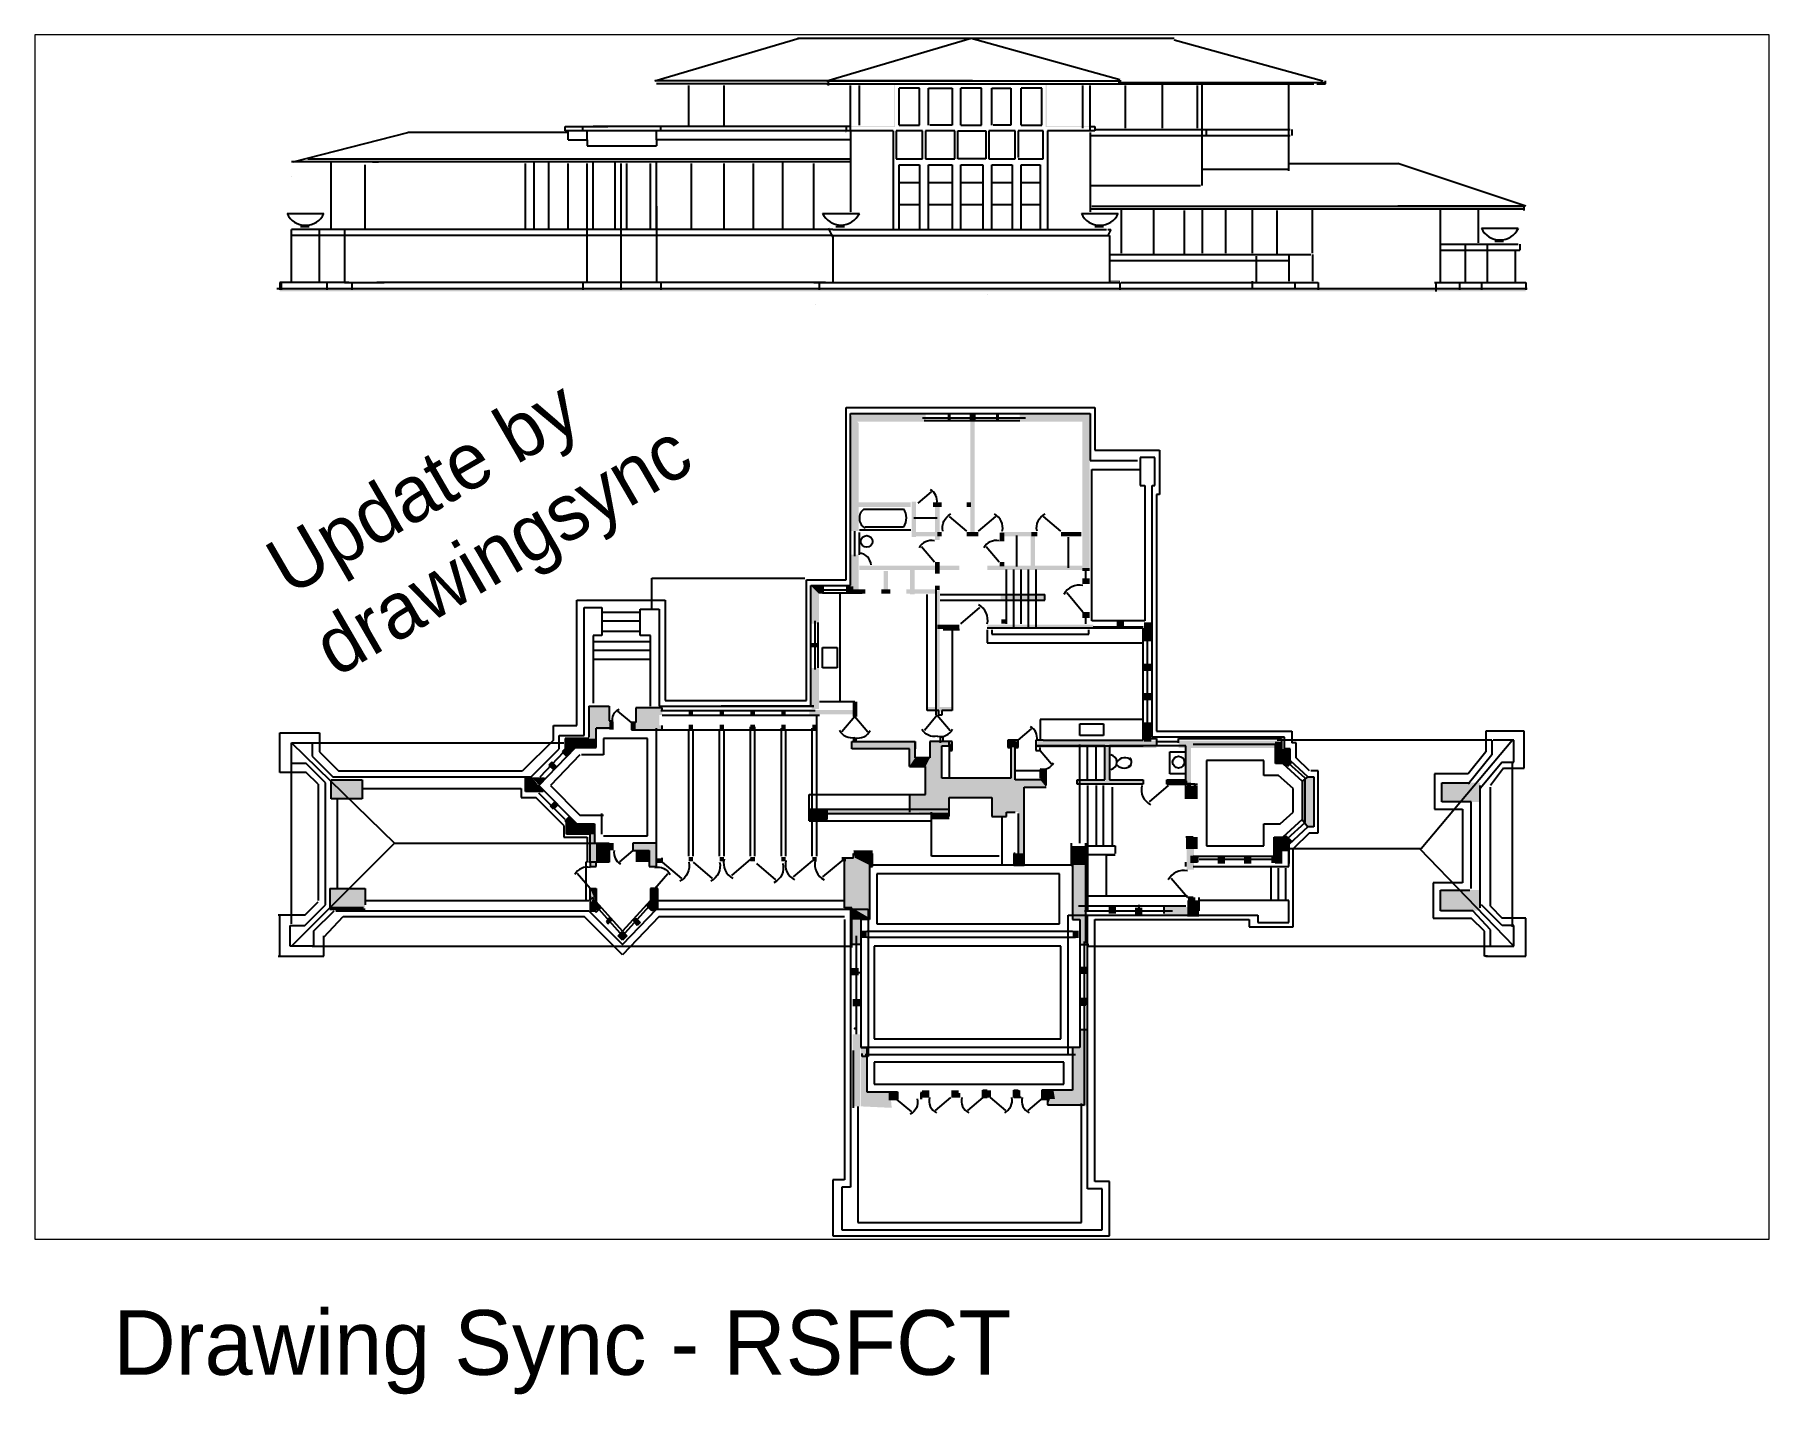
# Paper-space layout 'Layout1' of a CAD drawing. Extents: x 0.28 to 10, y 0.11 to 7.73.
# The model-space entities are those that its viewports show. They can reach past a viewport. Long polylines and large blocks are cut down to what shows.
import ezdxf

# ---------------------------------------------------------------- set-up
doc = ezdxf.new("R2010")
doc.units = 0
doc.header["$MEASUREMENT"] = 0
doc.layers.get('0').update_dxf_attribs({"color": 15, "linetype": 'CONTINUOUS'})
for name, color, linetype in [('1', 7, 'CONTINUOUS'), ('2', 7, 'CONTINUOUS'), ('3', 7, 'CONTINUOUS'), ('4', 5, 'CONTINUOUS'), ('5', 7, 'CONTINUOUS'), ('6', 3, 'CONTINUOUS'), ('7', 2, 'CONTINUOUS')]:
    doc.layers.add(name, color=color, linetype=linetype)

psp = doc.layouts.get("Layout1")

# ---------------------------------------------------------------- texts
psp.add_text('Drawing Sync - RSFCT', height=0.362134).set_placement((0.7188, 0.2187))

msp = doc.modelspace()

# ---------------------------------------------------------------- texts
for s, height, p in [('Update by', 3.8148, (8.222, 51.735)), ('drawingsync', 3.81483, (11.412, 46.235))]:
    msp.add_text(s, height=height, rotation=30.11026).set_placement(p)

# ---------------------------------------------------------------- blocks, each defined once
blk = doc.blocks.new('DOOR', base_point=(71.6, 24))
blk.add_line((71.6, 24), (72.9, 25.1))
blk.add_arc((72.26, 24.26), 1.17, 346.9002, 62.6501)
blk = doc.blocks.new('URN', base_point=(83.17, 52.84))
for p, q in [((81.87, 53.94), (84.37, 53.94)), ((82.77, 53.04), (83.37, 53.04))]:
    blk.add_line(p, q)
blk.add_arc((83.12, 54.51), 1.38, 204.7024, 335.2976)

# ---------------------------------------------------------------- linework, layer by layer
at = {"layer": '1'}
for p, q in [((46.1, 52.9), (46.1, 64.6)), ((46.1, 64.6), (63, 64.6)), ((46.4, 52.5), (46.4, 64.2)), ((46.4, 64.2), (62.7, 64.2)), ((62.7, 64.2), (62.7, 61)), ((63, 64.6), (63, 61.7)), ((63, 61.7), (67.4, 61.7)), ((67.4, 61.7), (67.4, 58.7)), ((62.7, 61), (65.9, 61)), ((62.8, 50.1), (62.8, 60.4)), ((62.8, 60.4), (66.1, 60.4)), ((67.1, 61.2), (66.1, 61.2)), ((66.1, 61.2), (66.1, 59.3)), ((67.1, 59.3), (67.1, 61.2)), ((66.1, 59.3), (66.4, 59.3)), ((66.4, 59.3), (66.4, 50.1)), ((66.9, 42.2), (66.9, 59.3)), ((66.9, 59.3), (67.1, 59.3)), ((67.4, 58.7), (67.2, 58.7)), ((67.2, 58.7), (67.2, 42.6)), ((32.9, 50.9), (32.9, 53)), ((32.9, 53), (43.3, 53)), ((43.4, 44.7), (43.4, 52.9)), ((43.4, 52.9), (46.1, 52.9)), ((43.7, 44.3), (43.7, 52.5)), ((43.7, 52.5), (46.4, 52.5)), ((45.7, 44.6), (45.7, 52)), ((45.7, 52), (47.2, 52)), ((51.6, 44), (51.6, 51.9)), ((52.2, 52.4), (52.2, 43.7)), ((27.8, 43), (27.8, 51.5)), ((27.8, 51.5), (33.8, 51.5)), ((28.3, 42.3), (28.3, 51)), ((28.3, 51), (29.5, 51)), ((29.5, 51), (29.5, 49.1)), ((32.1, 49.1), (32.1, 50.9)), ((32.1, 50.9), (33.4, 50.9)), ((33.4, 50.9), (33.4, 44.3)), ((33.8, 51.5), (33.8, 44.7)), ((66.3, 49.6), (55.7, 49.6)), ((66.4, 50.1), (62.8, 50.1)), ((66.3, 42), (66.3, 49.6)), ((29.5, 49.1), (28.9, 49.1)), ((28.9, 49.1), (28.9, 44.5)), ((32.8, 49.1), (32.1, 49.1)), ((32.8, 44.3), (32.8, 49.1)), ((53.8, 49.5), (52.7, 49.5)), ((53.8, 49.5), (53.3, 49.5)), ((53.3, 49.5), (53.3, 44)), ((55.7, 49.5), (55.7, 48.6)), ((55.7, 48.6), (66.2, 48.6)), ((28.6, 44.3), (28.6, 42.2)), ((28.6, 44.3), (30, 44.3)), ((30, 44.3), (30, 43.3)), ((33.6, 44.2), (31.8, 44.2)), ((31.8, 44.2), (31.8, 43.2)), ((33.4, 44.3), (43.9, 44.3)), ((33.6, 44), (33.6, 44.2)), ((33.8, 44.7), (43.4, 44.7)), ((37.9, 44.3), (37.6, 44.3)), ((39.5, 44.3), (37.9, 44.3)), ((40, 44.3), (39.5, 44.3)), ((41.6, 44.3), (40, 44.3)), ((42.1, 44.3), (41.6, 44.3)), ((43.6, 44.3), (42.1, 44.3)), ((43.9, 44.3), (43.6, 44.3)), ((46.6, 44.6), (45.7, 44.6)), ((46.8, 43.6), (46.8, 44.6)), ((52.4, 44), (51.6, 44)), ((52.4, 43.7), (52.4, 44)), ((52.6, 43.7), (52.4, 43.7)), ((53.3, 44), (52.6, 44)), ((52.6, 44), (52.6, 43.7)), ((7.6, 39.8), (7.6, 42.5)), ((7.6, 42.5), (10.3, 42.5)), ((10.3, 42.5), (10.3, 41.2)), ((26.2, 42), (26.2, 43)), ((26.2, 43), (27.8, 43)), ((29.1, 41.5), (29.1, 42.8)), ((30.2, 42.8), (29.1, 42.8)), ((30, 43.3), (30.2, 43.3)), ((30.1, 42.8), (30.1, 43.3)), ((30.2, 43.3), (30.2, 42.8)), ((31.8, 43.2), (31.5, 43.2)), ((31.5, 43.2), (31.5, 42.7)), ((31.5, 42.7), (44.1, 42.7)), ((31.5, 42.7), (33.6, 42.7)), ((33.6, 42.7), (33.6, 43)), ((44.1, 42.7), (44.1, 43.6)), ((66.3, 43.4), (59.3, 43.4)), ((59.3, 43.4), (59.3, 42)), ((66.4, 43), (66.4, 42.1)), ((67.2, 42.6), (76.4, 42.6)), ((76.4, 42.6), (76.4, 41.8)), ((92.2, 42.6), (89.6, 42.6)), ((89.6, 42.6), (89.6, 41.2)), ((92.2, 40.1), (92.2, 42.6)), ((8.4, 40.4), (8.4, 41.8)), ((8.4, 41.8), (9.8, 41.8)), ((9.8, 41.8), (9.8, 40.9)), ((26.2, 42), (24.1, 39.9)), ((24.7, 39.5), (26.6, 41.4)), ((25.2, 38.9), (27.7, 41.5)), ((26.6, 41.4), (26.6, 42.3)), ((26.6, 42.3), (26.9, 42.3)), ((27, 41.4), (26.8, 41.2)), ((26.9, 42.3), (28.3, 42.3)), ((28.6, 42.1), (27, 42.1)), ((27, 42.1), (27, 41.4)), ((27.7, 41.5), (29.1, 41.5)), ((46.5, 41.4), (46.5, 41.9)), ((46.5, 41.9), (50.8, 41.9)), ((50.2, 41.4), (46.5, 41.4)), ((50.4, 41.4), (46.5, 41.4)), ((50.4, 40.2), (50.4, 41.4)), ((50.8, 41.9), (50.8, 41.4)), ((50.8, 41.6), (50.8, 41.9)), ((50.8, 40.8), (50.8, 41.6)), ((52.3, 41.9), (51.8, 41.9)), ((51.8, 41.9), (51.8, 41.6)), ((51.8, 41.6), (51.8, 40.8)), ((52.6, 41.9), (52.3, 41.9)), ((52.7, 42.2), (52.5, 42.2)), ((52.5, 42.2), (52.5, 41.8)), ((53.1, 41.9), (52.6, 41.9)), ((52.6, 39.4), (52.6, 41.6)), ((52.6, 41.6), (53.1, 41.6)), ((52.7, 41.9), (52.7, 42.2)), ((53.3, 41.9), (53, 41.9)), ((53.1, 41.6), (53.1, 41.9)), ((53.1, 41.5), (53.1, 41.3)), ((53.1, 41.3), (53.3, 41.3)), ((53.3, 41.3), (53.3, 41.9)), ((57.8, 42), (57.1, 42)), ((57.1, 42), (57.1, 41.5)), ((57.1, 41.5), (57.3, 41.5)), ((57.3, 41.5), (57.3, 39.4)), ((57.6, 39.3), (57.6, 41.5)), ((57.6, 41.5), (57.8, 41.5)), ((57.8, 41.5), (57.8, 42)), ((59.5, 42), (59, 42)), ((59, 42), (59, 41.3)), ((59.7, 41.6), (59, 41.6)), ((59, 41.6), (66.3, 41.6)), ((59, 41.3), (59.3, 41.3)), ((59.3, 41.3), (59.3, 41.5)), ((59.5, 42), (66.3, 42)), ((63.7, 41.6), (59.7, 41.6)), ((62, 35), (62, 41.7)), ((62.5, 39.3), (62.5, 41.6)), ((63.1, 39.3), (63.1, 41.6)), ((63.7, 39.3), (63.7, 41.6)), ((69.2, 41.6), (64, 41.6)), ((64, 41.6), (64, 39.3)), ((66.4, 42.1), (67.2, 42.1)), ((75.9, 42.2), (66.9, 42.2)), ((67.2, 42.1), (67.2, 41.6)), ((67.2, 41.9), (68.7, 41.9)), ((68.7, 41.8), (68.7, 42.1)), ((68.7, 42.1), (75.7, 42.1)), ((69.2, 39), (69.2, 41.6)), ((75.3, 41.7), (69.7, 41.7)), ((75.3, 40.4), (75.3, 41.7)), ((75.7, 42.1), (75.7, 40.6)), ((75.9, 41.4), (75.9, 42.2)), ((76.3, 41.4), (75.9, 41.4)), ((76.3, 40.6), (76.3, 41.4)), ((76.7, 41.8), (76.4, 41.8)), ((76.7, 40.8), (76.7, 41.8)), ((90, 42), (90, 41)), ((91.5, 42), (90.1, 42)), ((91.5, 40.5), (91.5, 42)), ((9.4, 40.4), (8.4, 40.4)), ((10.7, 39.1), (9.4, 40.4)), ((9.8, 40.9), (11.2, 39.5)), ((10.3, 41.2), (11.6, 39.9)), ((25.3, 39.5), (26.9, 41.2)), ((26.1, 40.5), (25.9, 40.3)), ((25.9, 40.3), (26.2, 40)), ((26.4, 40.2), (26.1, 40.5)), ((26.8, 41.2), (27.1, 40.9)), ((51.5, 40.2), (50.4, 40.2)), ((50.4, 40.2), (51.5, 40.2)), ((51.8, 40.8), (50.8, 40.8)), ((51.5, 38.3), (51.5, 40.2)), ((75.8, 40.4), (75.3, 40.4)), ((75.8, 40.4), (77.1, 39.2)), ((76.4, 40.5), (76.1, 40.2)), ((77.3, 39.4), (76.2, 40.4)), ((76.3, 40.6), (77.5, 39.5)), ((77.6, 39.9), (76.7, 40.8)), ((90, 41), (88.4, 39)), ((90.7, 40.5), (89.2, 38.7)), ((90.8, 40.1), (89.9, 38.9)), ((90.7, 40.5), (91.5, 40.5)), ((90.8, 40.1), (92.2, 40.1)), ((9.4, 39.8), (7.6, 39.8)), ((10.2, 39), (9.4, 39.8)), ((10.2, 39), (10.2, 31.1)), ((10.7, 30.8), (10.7, 39.1)), ((11.1, 38), (11.1, 39.3)), ((11.1, 39.3), (13.2, 39.3)), ((11.2, 39.5), (24.7, 39.5)), ((11.6, 39.9), (24.1, 39.9)), ((13.2, 39.3), (13.2, 38)), ((24.3, 38.5), (24.3, 39.4)), ((24.3, 39.4), (25.6, 39.4)), ((57.3, 39.4), (52.6, 39.4)), ((59.7, 39.3), (57.6, 39.3)), ((59.7, 40), (59.3, 40)), ((59.3, 40), (59.3, 39.4)), ((59.7, 38.9), (59.7, 40)), ((61.8, 39), (61.8, 39.3)), ((61.8, 39.3), (63.7, 39.3)), ((62.9, 39), (61.8, 39)), ((66.3, 39), (62.9, 39)), ((64, 39.3), (66.3, 39.3)), ((66.3, 39.3), (66.3, 39)), ((67.9, 39.2), (67.9, 39.3)), ((67.9, 39.3), (69.2, 39.3)), ((67.9, 39), (67.9, 39.2)), ((69.8, 39), (67.9, 39)), ((67.9, 39), (69.2, 39)), ((69.8, 38.2), (69.8, 39)), ((69.8, 39), (70, 39)), ((77.5, 39.5), (77.1, 39.2)), ((77.1, 39.2), (77.1, 36.6)), ((77.3, 36.4), (77.3, 39.4)), ((77.5, 39.5), (77.9, 39.5)), ((78.2, 39.9), (77.7, 39.9)), ((77.9, 39.5), (77.9, 36.1)), ((78.2, 35.7), (78.2, 39.9)), ((88.4, 39.7), (86.1, 39.7)), ((86.1, 39.7), (86.1, 37.3)), ((86.6, 37.8), (86.6, 39.1)), ((86.6, 39.1), (88.5, 39.1)), ((13.2, 38), (11.1, 38)), ((11.5, 38), (11.5, 31.9)), ((13.2, 38.7), (24, 38.7)), ((24, 38.7), (24, 38.1)), ((24, 38.1), (25, 38.1)), ((25.5, 38.5), (24.3, 38.5)), ((26.9, 36.2), (25, 38.1)), ((27.8, 36.3), (25.2, 38.9)), ((27, 36.6), (25.2, 38.4)), ((26, 37.5), (26.3, 37.8)), ((43.6, 36.5), (43.6, 38.3)), ((43.6, 38.3), (51.5, 38.3)), ((50.4, 38.3), (50.4, 37.1)), ((53.1, 36.8), (53.1, 38.1)), ((53.1, 38.1), (56, 38.1)), ((56, 38.1), (56, 36.8)), ((58.2, 33.5), (58.2, 38.8)), ((58.2, 38.8), (59.7, 38.8)), ((62.5, 38.9), (62.5, 30.4)), ((63.1, 38.9), (63.1, 34.8)), ((63.6, 34.8), (63.6, 38.9)), ((64.2, 34.8), (64.2, 38.8)), ((69.2, 38), (69.2, 38.9)), ((69.8, 38.9), (69.8, 38.2)), ((88.6, 37.8), (86.6, 37.8)), ((88.6, 31.9), (88.6, 37.8)), ((89.2, 30.6), (89.2, 38.9)), ((89.9, 30.7), (89.9, 38.8)), ((26.2, 37.3), (26, 37.5)), ((26.5, 37.6), (26.2, 37.3)), ((27, 36.5), (27.3, 36.8)), ((43.6, 37.3), (53.1, 37.3)), ((43.8, 37.3), (44.8, 37.3)), ((44.8, 37.3), (44.8, 36.6)), ((44.8, 37), (53.1, 37)), ((51.9, 34.1), (51.9, 37.1)), ((51.9, 36.7), (53.1, 36.7)), ((56, 36.8), (56.7, 36.8)), ((56.7, 33.5), (56.7, 36.8)), ((56.7, 36.8), (57, 36.8)), ((57, 36.8), (57, 37.1)), ((57, 37.1), (57.6, 37.1)), ((57.8, 37), (57.8, 34.3)), ((77.1, 36.6), (75.8, 35.4)), ((77.1, 36.6), (77.5, 36.1)), ((86.1, 37.3), (88, 37.3)), ((88, 37.3), (88, 32.3)), ((26.9, 36.2), (26.9, 35.4)), ((26.9, 35.4), (28.5, 35.4)), ((27.1, 36.4), (27, 36.5)), ((27.1, 35.6), (27.1, 36.4)), ((28.7, 35.6), (27.1, 35.6)), ((27.8, 36.3), (29, 36.3)), ((28.5, 35.4), (28.5, 33.7)), ((28.7, 33.7), (28.7, 35.6)), ((29, 36.3), (29, 35)), ((43.6, 36.5), (51.9, 36.5)), ((69.7, 35.4), (69.2, 35.4)), ((75.2, 34.1), (75.2, 35.4)), ((75.2, 35.4), (75.8, 35.4)), ((76, 35.5), (76.4, 35.1)), ((76.1, 35.3), (77.3, 36.4)), ((77.5, 36.1), (76.2, 34.9)), ((77.6, 35.7), (76.5, 34.6)), ((77.9, 36.1), (77.5, 36.1)), ((77.6, 35.7), (78.2, 35.7)), ((29, 35), (30, 35)), ((30, 35), (30, 34.6)), ((30, 34.6), (30, 33.7)), ((31.6, 35), (31.6, 34.5)), ((33.2, 35), (31.6, 35)), ((31.6, 34.5), (32.7, 34.5)), ((32.7, 34.5), (32.7, 33.4)), ((33.2, 34.2), (33.2, 35)), ((33.2, 33.4), (33.2, 34.2)), ((46.6, 34), (46.6, 34.3)), ((46.6, 34.3), (47.7, 34.3)), ((47.7, 34.3), (47.7, 33.5)), ((47.9, 34.3), (47.7, 34.3)), ((47.9, 33.4), (47.9, 34.3)), ((57.6, 34.3), (57.5, 34.3)), ((57.5, 34.3), (57.5, 33.5)), ((61.4, 35), (61.4, 33.5)), ((62.4, 28.2), (62.4, 35)), ((64.4, 34.2), (62.5, 34.2)), ((62.6, 34.8), (64.2, 34.8)), ((63.8, 31.4), (63.8, 34.2)), ((63.8, 34.2), (64.4, 34.2)), ((64.2, 34.8), (64.4, 34.8)), ((64.4, 34.8), (64.4, 34.3)), ((75.7, 34.4), (75.7, 35.1)), ((76.2, 34.5), (75.7, 34.5)), ((75.7, 33.7), (75.7, 34.4)), ((76.2, 34.9), (76.2, 33.6)), ((76.5, 29.3), (76.5, 34.6)), ((28.5, 33.7), (28.4, 33.7)), ((28.4, 33.7), (28.4, 31.1)), ((29, 33.7), (28.6, 33.7)), ((28.7, 33.7), (28.7, 33.4)), ((28.7, 33.4), (29.1, 33.4)), ((30, 33.7), (29, 33.7)), ((29.1, 33.4), (29.1, 33.7)), ((32.7, 33.4), (33.2, 33.4)), ((33.6, 33.7), (33.6, 34)), ((46, 33.5), (46, 34)), ((46, 34), (46.6, 34)), ((46, 30.6), (46, 33.5)), ((47.7, 33.5), (47.7, 29.8)), ((47.7, 33.4), (47.9, 33.4)), ((56.5, 34.1), (51.9, 34.1)), ((57.7, 33.5), (56.7, 33.5)), ((57.5, 33.5), (58.2, 33.5)), ((61.4, 33.5), (61.5, 33.5)), ((61.5, 33.5), (61.5, 29.8)), ((69.2, 33.4), (69.2, 33.7)), ((69.7, 34.1), (75.2, 34.1)), ((11, 31.9), (11, 30.6)), ((11, 31.9), (13.4, 31.9)), ((13.4, 31.9), (13.4, 30.8)), ((28.7, 31.1), (28.7, 31.9)), ((28.7, 31.9), (29.1, 31.9)), ((29.1, 31.9), (29.1, 31)), ((33.3, 31.9), (32.8, 31.9)), ((32.8, 31.9), (32.8, 31.1)), ((33.3, 30.5), (33.3, 31.9)), ((88, 32.3), (86, 32.3)), ((86, 32.3), (86, 29.9)), ((9.3, 30.1), (10.2, 31)), ((9.3, 29.4), (10.7, 30.8)), ((13.4, 31.1), (28.6, 31.1)), ((28.7, 31.1), (28.7, 30.4)), ((30.9, 29), (29.1, 31)), ((32.8, 31.1), (30.9, 29)), ((30.9, 28.7), (32.7, 30.7)), ((32.9, 30.4), (32.5, 30.8)), ((33.3, 31.1), (46, 31.1)), ((69.7, 31.3), (69.3, 31.3)), ((70.1, 30.4), (70.1, 31.3)), ((76.2, 31.1), (70.1, 31.1)), ((76.2, 29.6), (76.2, 31.1)), ((86.5, 30.4), (86.5, 31.8)), ((86.5, 31.8), (88.5, 31.8)), ((90.7, 29.4), (89.3, 30.8)), ((89.9, 30.7), (90.7, 29.9)), ((9.3, 30.1), (7.5, 30.1)), ((7.6, 27.3), (7.6, 30.1)), ((9.9, 29), (11.3, 30.4)), ((10.6, 28.6), (11.9, 30)), ((11, 30.6), (13.3, 30.6)), ((13.3, 30.6), (11, 30.6)), ((11.4, 30.4), (28.6, 30.4)), ((11.9, 30), (28.3, 30)), ((30.9, 27.4), (28.3, 30)), ((28.6, 30.4), (30.8, 28.2)), ((28.7, 30.4), (29, 30.4)), ((29, 30.4), (29.1, 30.3)), ((29.1, 30.3), (29.4, 30.6)), ((29.3, 30.5), (30.9, 28.7)), ((30, 29.9), (29.8, 29.7)), ((29.8, 29.7), (29.9, 29.5)), ((29.9, 29.5), (30.2, 29.8)), ((30.9, 28.1), (33.2, 30.5)), ((33.4, 30), (30.9, 27.4)), ((31.9, 29.4), (31.6, 29.8)), ((31.8, 29.9), (32.1, 29.6)), ((32.1, 29.6), (31.9, 29.4)), ((33.1, 30.5), (32.9, 30.4)), ((33.1, 30.5), (47.6, 30.5)), ((33.4, 30), (46, 30)), ((46.5, 30.6), (46, 30.6)), ((46, 29.8), (46, 12.1)), ((46.4, 30.5), (46.4, 11.6)), ((46.5, 27.9), (46.5, 30.6)), ((47.7, 29.8), (47.1, 29.8)), ((47.1, 29.8), (47.1, 28.1)), ((47.1, 29.7), (47.1, 21.1)), ((47.6, 30.5), (47.6, 20.5)), ((61.2, 20.6), (61.2, 30.1)), ((61.2, 30.1), (74.1, 30.1)), ((61.5, 29.8), (62, 29.8)), ((62, 29.8), (62, 21.1)), ((62.5, 11.5), (62.5, 30.1)), ((63, 12), (63, 29.8)), ((63, 29.8), (73.5, 29.8)), ((73.5, 29.8), (73.5, 29.3)), ((74.1, 30.1), (74.1, 29.6)), ((74.1, 29.6), (76.2, 29.6)), ((86, 29.9), (88.6, 29.9)), ((88.7, 30.4), (86.5, 30.4)), ((89.5, 29), (88.6, 29.9)), ((89.9, 29.1), (88.7, 30.4)), ((92.3, 29.9), (90.7, 29.9)), ((92.3, 27.3), (92.3, 29.9)), ((8.3, 28), (8.3, 29.4)), ((8.3, 29.4), (9.3, 29.4)), ((9.9, 29), (9.9, 28)), ((10.6, 27.3), (10.6, 28.7)), ((30.6, 28.7), (30.9, 29)), ((30.9, 28.4), (30.6, 28.7)), ((30.9, 29), (31.2, 28.7)), ((31.2, 28.7), (30.9, 28.4)), ((73.5, 29.3), (76.5, 29.3)), ((89.5, 27.3), (89.5, 29)), ((89.9, 28), (89.9, 29.1)), ((91.5, 29.4), (90.7, 29.4)), ((91.5, 28), (91.5, 29.4)), ((7.5, 27.3), (10.6, 27.3)), ((9.9, 28), (8.3, 28)), ((30.8, 28.2), (30.9, 28.1)), ((47.1, 28.1), (46.5, 28.1)), ((89.7, 27.3), (89.5, 27.3)), ((89.6, 27.3), (92.3, 27.3)), ((90.1, 28), (91.5, 28)), ((62.3, 17.2), (62.3, 22.7)), ((46.6, 17), (46.6, 20.9)), ((47.1, 21.1), (47.5, 21.1)), ((47.2, 20.5), (47.2, 20.7)), ((47.6, 20.5), (47.2, 20.5)), ((47.5, 21.1), (47.5, 18.1)), ((61.7, 20.6), (61.2, 20.6)), ((62, 21.1), (61.5, 21.1)), ((61.5, 21.1), (61.5, 18.2)), ((47.5, 18.1), (49.6, 18.1)), ((49.6, 18.1), (49.6, 17.6)), ((51.2, 18.1), (51.2, 17.6)), ((51.2, 17.6), (51.2, 18)), ((53.8, 17.7), (53.8, 18)), ((53.8, 18), (53.8, 18)), ((55.4, 17.7), (55.4, 18.2)), ((55.4, 18.2), (55.7, 18.2)), ((55.7, 17.7), (55.4, 17.7)), ((57.5, 17.7), (57.5, 18.2)), ((57.5, 18.2), (57.8, 18.2)), ((58, 17.7), (57.5, 17.7)), ((57.8, 18.2), (57.8, 17.7)), ((61.5, 18.2), (59.4, 18.2)), ((59.4, 18.2), (59.4, 17.6)), ((46.9, 17.1), (46.9, 9.2)), ((51.2, 17.6), (51.2, 17.6)), ((59.4, 17.6), (59.8, 17.6)), ((59.8, 17.6), (59.8, 17.2)), ((59.8, 17.2), (62.3, 17.2)), ((62.1, 9.2), (62.1, 17.3)), ((46, 12.1), (45.2, 12.1)), ((45.2, 12.1), (45.2, 8.3)), ((64, 12), (63, 12)), ((64, 8.3), (64, 12)), ((46.4, 11.6), (45.8, 11.6)), ((45.8, 11.6), (45.8, 8.7)), ((63.5, 11.5), (62.5, 11.5)), ((63.5, 8.7), (63.5, 11.5)), ((45.2, 8.3), (64, 8.3)), ((45.8, 8.7), (63.5, 8.7)), ((46.9, 9.2), (62.1, 9.2))]:
    msp.add_line(p, q, dxfattribs=at)
for points in [[(27.1, 40.9), (26.8, 41.2), (27.7, 41.5), (27, 41.4)], [(27, 41.4), (27, 42.1), (27.7, 41.5), (27.7, 42.1)], [(27.7, 41.5), (29.1, 41.5), (27.7, 42.1), (29.1, 42.1)], [(46.5, 41.9), (46.5, 41.4), (50.8, 41.9), (50.4, 41.4)], [(50.8, 41.9), (50.4, 41.4), (50.8, 40.8), (50.4, 40.2)], [(52.6, 39.4), (51.8, 40.8), (52.6, 41.6), (51.8, 41.9)], [(52.6, 41.6), (51.8, 41.9), (53.1, 41.6), (53.3, 41.9)], [(53.1, 41.6), (53.3, 41.9), (53.1, 41.4), (53.3, 41.3)], [(57.1, 41.5), (57.8, 41.5), (57.1, 42), (57.8, 41.9)], [(57.3, 39.4), (57.6, 39.3), (57.3, 41.5), (57.6, 41.5)], [(75.8, 40.4), (76.3, 40.6), (75.3, 40.4), (76.3, 41.4)], [(75.3, 40.4), (76.3, 41.4), (75.3, 41.4), (75.9, 41.4)], [(26.2, 40), (25.9, 40.3), (26.4, 40.2), (26.1, 40.5)], [(50.8, 40.8), (50.4, 40.2), (51.8, 40.8), (51.5, 40.2)], [(51.8, 40.8), (51.5, 40.2), (52.6, 39.4), (51.5, 38.3)], [(76.1, 40.2), (76.4, 40.5), (75.8, 40.4), (76.3, 40.6)], [(11.1, 38), (13.3, 38), (11.1, 39.3), (13.3, 39.3)], [(24.3, 38.5), (24.8, 38.5), (24.3, 39.4), (24.8, 39.4)], [(25.7, 39.4), (24.8, 39.4), (24.8, 38.5), (25.6, 38.5)], [(24.8, 38.5), (25.2, 38.9), (24.8, 39.4)], [(51.5, 38.1), (51.5, 39.4), (56, 38.1), (57.3, 39.4)], [(56, 38.1), (57.3, 39.4), (56, 36.8), (57.6, 39.3)], [(56, 36.8), (57.6, 39.3), (57, 36.8), (57, 37.1)], [(57, 37.1), (58.2, 37.1), (57.6, 39.3), (58.2, 39.3)], [(58.2, 39.3), (58.2, 38.8), (59.3, 39.3), (59.7, 38.8)], [(59.3, 39.3), (59.7, 38.8), (59.3, 40), (59.7, 40)], [(77.5, 36.1), (77.1, 36.6), (77.5, 39.5), (77.1, 39.2)], [(77.5, 36.1), (77.5, 39.5), (77.9, 36.1), (77.9, 39.5)], [(86.6, 39.1), (89.2, 39.1), (86.6, 37.8), (89.2, 37.8)], [(26.2, 37.3), (26, 37.5), (26.5, 37.6), (26.3, 37.8)], [(50.4, 38.3), (50.4, 37.1), (53.1, 38.3), (53.1, 37)], [(27.3, 36.8), (27, 36.5), (27.8, 36.3), (27.1, 36.4)], [(43.6, 37.3), (43.6, 36.5), (44.8, 37.3), (44.8, 36.5)], [(51.9, 37), (51.9, 36.7), (53.1, 37), (53.1, 36.7)], [(27.1, 36.4), (27.8, 36.3), (27.1, 35.6), (27.8, 35.6)], [(27.8, 36.3), (29, 36.3), (27.8, 35.6), (29, 35.6)], [(28.7, 33.4), (29.1, 33.4), (28.7, 35.6), (29.1, 35.6)], [(76.2, 34.9), (75.8, 35.4), (76.2, 34.5), (75.2, 35.4)], [(76.2, 34.5), (75.2, 35.4), (75.2, 34.5)], [(76.4, 35.1), (76, 35.5), (76.2, 34.9), (75.8, 35.4)], [(29.1, 35), (30, 35), (29.1, 33.7), (30, 33.7)], [(30, 34.5), (30, 35), (30.3, 34.5), (30.3, 35)], [(32.7, 34.5), (33.2, 35), (31.6, 34.5), (31.6, 35)], [(31.8, 34.5), (31.8, 33.7), (32.7, 34.5), (32.7, 33.7)], [(32.7, 33.4), (33.2, 33.4), (32.7, 34.5), (33.2, 35)], [(46.6, 34.5), (47.9, 34.5), (46.7, 34), (47.9, 33.4)], [(57.5, 34.3), (58.2, 34.3), (57.5, 33.5), (58.2, 33.5)], [(61.4, 34.8), (62.5, 34.8), (61.4, 33.5), (62.4, 33.5)], [(46.7, 34), (47.9, 33.4), (46, 34), (47.7, 33.4)], [(46, 34), (47.7, 33.4), (46, 30.6), (47.7, 30.6)], [(61.5, 33.5), (62.5, 33.5), (61.5, 29.8), (62.5, 29.9)], [(11, 30.5), (13.4, 30.6), (11, 31.9), (13.4, 31.9)], [(28.7, 30.4), (28.7, 31), (28.7, 31.9), (29.1, 31.9)], [(28.7, 31.9), (29.1, 31.9), (29.1, 31)], [(32.8, 31.1), (33.3, 31.1), (32.8, 31.9), (33.3, 31.9)], [(28.7, 31), (28.8, 31.4), (28.9, 31.3)], [(29, 30.4), (29.1, 31), (28.7, 30.4), (28.7, 31)], [(28.8, 31), (29.1, 31), (28.9, 31.4)], [(29.1, 31), (29.1, 31), (28.8, 31)], [(29.1, 30.4), (29.4, 30.6), (29, 30.4), (29.1, 31)], [(32.9, 30.4), (32.6, 30.8), (33, 30.5), (32.8, 31.1)], [(33, 30.5), (33.3, 30.5), (32.8, 31.1), (33.3, 31.1)], [(86.5, 31.8), (89.2, 31.8), (86.5, 30.4), (89.2, 30.4)], [(29.9, 29.5), (29.8, 29.7), (30.2, 29.8), (30, 29.9)], [(32.1, 29.6), (31.9, 29.4), (31.8, 29.9), (31.6, 29.8)], [(46, 30.6), (47.7, 30.6), (46.5, 30.6), (47.7, 29.9)], [(46.5, 30.6), (47.7, 29.9), (46.4, 29.8), (47.1, 29.8)], [(46.4, 29.8), (47.1, 29.8), (46.5, 28.1), (47.1, 28.1)], [(30.9, 29), (31.2, 28.7), (30.6, 28.7), (30.9, 28.4)]]:
    msp.add_solid(points, dxfattribs=at)
for points in [[(69.25, 39.1), (69.55, 39.1), (69.25, 41.8), (69.55, 41.8)], [(61.8, 39.25), (61.8, 38.95), (66.3, 39.25), (66.3, 38.95)], [(67.9, 39.25), (67.9, 38.95), (69.3, 39.25), (69.3, 38.95)]]:
    msp.add_trace(points, dxfattribs=at)
at = {"layer": '2'}
for p, q in [((51.3, 63.9), (58.3, 63.9)), ((57.9, 63.7), (51.4, 63.7)), ((50.7, 57.1), (52.3, 57.1)), ((46.7, 54.5), (46.7, 56.2)), ((47, 54.6), (47, 56.1)), ((57.7, 53.8), (57.7, 55.9)), ((61.2, 55.8), (61.2, 53.7)), ((57, 49.9), (57, 53.6)), ((57.5, 49.7), (57.5, 53.6)), ((58, 49.9), (58, 53.6)), ((58.5, 49.7), (58.5, 53.6)), ((59, 53.6), (59, 49.7)), ((62.4, 52.9), (62.4, 53.6)), ((44.5, 52.2), (46.1, 52.2)), ((44.5, 52), (46.1, 52)), ((52.5, 51.9), (59.6, 51.9)), ((59.6, 51.5), (59.6, 51.9)), ((52.5, 51.5), (59.6, 51.5)), ((44, 46.8), (44, 50.1)), ((44.2, 46.9), (44.2, 50)), ((62.4, 49.9), (62.4, 50.5)), ((62.9, 49.7), (66.3, 49.7)), ((33.5, 44), (44, 44)), ((33.6, 43.7), (44.3, 43.7)), ((33.6, 43.7), (38.7, 43.7)), ((33.6, 43.7), (35.7, 43.7)), ((35.7, 43.7), (37.8, 43.7)), ((37.8, 43.7), (39.9, 43.7)), ((39.9, 43.7), (42, 43.7)), ((42, 43.7), (44.1, 43.7)), ((76.2, 33.4), (76.2, 34.7)), ((69.7, 33.4), (76.2, 33.4)), ((70, 34.1), (70, 33.7)), ((70.1, 33.9), (75.2, 33.9)), ((71.6, 34), (71.6, 33.8)), ((73.4, 33.8), (73.4, 34)), ((75, 31.1), (75, 33.4)), ((75.2, 34), (75.2, 33.7)), ((75.5, 31.1), (75.5, 33.3)), ((76, 31.1), (76, 33.3)), ((69.2, 30.7), (61.9, 30.7)), ((69.3, 31.4), (62.5, 31.4)), ((64.2, 30.7), (64.2, 30.5)), ((66, 30.8), (66, 30.5)), ((67.7, 30.7), (67.7, 30.5)), ((67.7, 30.7), (67.7, 30.2)), ((62.3, 30.4), (68.3, 30.4)), ((46.8, 22), (46.8, 28.7)), ((62, 28.1), (62.6, 28.1)), ((62.3, 22.3), (62.3, 28.3)), ((46.4, 26.2), (47.1, 26.2)), ((62, 26.2), (62.4, 26.2)), ((62, 24), (62.4, 24)), ((62.4, 24.4), (62.1, 24.4)), ((62.4, 24), (62.4, 24.4)), ((62.5, 22.3), (62, 22.3))]:
    msp.add_line(p, q, dxfattribs=at)
for p in [(46.7, 26.2), (46.7, 22.4)]:
    msp.add_point(p, dxfattribs=at)
for points in [[(28.6, 42.1), (29.1, 42.1), (28.6, 44.3), (29.1, 42.7)], [(28.6, 44.3), (29.1, 42.7), (30, 44.3), (30, 42.7)], [(33.4, 43), (31.8, 43.2), (33.4, 43.7), (31.8, 44.2)], [(33.4, 43.7), (31.8, 44.2), (33.6, 43.7), (33.6, 44.2)], [(30, 42.7), (30, 43.2), (30.3, 42.7), (30.3, 43.2)], [(31.5, 42.7), (31.5, 43.2), (31.8, 42.7), (31.8, 43.2)], [(31.8, 42.7), (31.8, 43.2), (33.6, 42.7)], [(33.6, 43), (33.6, 42.7), (33.4, 43), (31.8, 43.2)], [(69.2, 38.9), (70, 38.9), (69.2, 38), (70, 38)], [(69.2, 35.4), (70, 35.4), (69.2, 34.6), (70, 34.6)], [(69.3, 30), (70.1, 30), (69.3, 31.1), (70.1, 31.1)], [(47.1, 21.1), (47.5, 21.2), (47.1, 17.1), (47.5, 18.1)], [(61.5, 21.1), (62, 21.1), (61.5, 18.2), (62, 17.2)], [(47.1, 17.1), (47.5, 18.1), (47.1, 17.1), (47.5, 18.1)], [(47.1, 17.1), (47.5, 18.1), (49.2, 17), (49.1, 18.1)], [(49.6, 18.1), (49.6, 17.5), (49, 18.1), (49, 17.5)], [(59.8, 17.6), (59.8, 18.2), (59.4, 17.6), (59.4, 18.2)], [(59.4, 17.6), (59.4, 18.2), (60.3, 17.6), (60.2, 18.2)], [(61.5, 18.2), (62, 17.2), (60.2, 18.2), (59.8, 17.2)], [(60.2, 18.2), (59.8, 17.2), (59.8, 17.6), (59.8, 18.2)]]:
    msp.add_solid(points, dxfattribs=at)
for points in [[(46.45, 56.2), (46.95, 56.2), (46.45, 64.05), (46.95, 63.55)], [(46.5, 64.15), (46.5, 63.65), (51.5, 64.15), (51.5, 63.65)], [(53.2, 63.65), (53.2, 64.15), (53, 63.65), (53, 64.15)], [(54.5, 64.15), (54.5, 63.65), (54.9, 64.15), (54.9, 63.65)], [(54.55, 56), (54.85, 56), (54.55, 63.9), (54.85, 63.9)], [(56.5, 63.65), (56.5, 64.15), (56.3, 63.65), (56.3, 64.15)], [(57.9, 64.15), (57.9, 63.65), (62.65, 64.15), (62.15, 63.65)], [(62.65, 64.15), (62.15, 63.65), (62.65, 53.6), (62.15, 53.6)], [(46.9, 58.15), (46.9, 57.85), (50.5, 58.15), (50.5, 57.85)], [(50.55, 55.8), (50.85, 55.8), (50.55, 58.2), (50.85, 58.2)], [(52, 58.15), (52, 57.85), (52.6, 58.15), (52.6, 57.85)], [(52.15, 55.6), (52.45, 55.6), (52.15, 58.1), (52.45, 58.1)], [(54.3, 58.15), (54.3, 57.85), (54.6, 58.15), (54.6, 57.85)], [(52.3, 55.85), (52.3, 56.15), (50.7, 55.85), (50.7, 56.15)], [(55.1, 55.85), (55.1, 56.15), (54.3, 55.85), (54.3, 56.15)], [(56.85, 56.1), (56.55, 56.1), (56.85, 55.5), (56.55, 55.5)], [(58.65, 55.85), (58.95, 56.15), (56.6, 55.85), (56.6, 56.15)], [(58.65, 53.7), (58.95, 53.7), (58.65, 55.85), (58.95, 56.15)], [(58.7, 56.15), (58.7, 55.85), (59.1, 56.15), (59.1, 55.85)], [(60.7, 56.15), (60.7, 55.85), (62.1, 56.15), (62.1, 55.85)], [(46.45, 52.2), (46.95, 52.2), (46.45, 54.6), (46.95, 54.6)], [(47, 53.85), (47, 53.55), (53.8, 53.85), (53.8, 53.55)], [(48.95, 53.5), (48.65, 53.5), (48.95, 52), (48.65, 52)], [(50.75, 53.7), (50.45, 53.7), (50.75, 51.9), (50.45, 51.9)], [(52.15, 53.3), (52.45, 53.3), (52.15, 54.1), (52.45, 54.1)], [(55.7, 53.85), (55.7, 53.55), (62.3, 53.85), (62.3, 53.55)], [(56.85, 54.1), (56.55, 54.1), (56.85, 53.8), (56.55, 53.8)], [(62.65, 53.7), (62.15, 53.7), (62.65, 53.5), (62.15, 53.5)], [(44.6, 51.95), (44.6, 52.45), (44.25, 51.95), (43.75, 52.45)], [(44.25, 51.95), (43.75, 52.45), (44.25, 49.9), (43.75, 49.9)], [(46.6, 51.95), (46.6, 52.45), (46.1, 51.95), (46.1, 52.45)], [(47.4, 51.95), (47.4, 52.25), (46.1, 51.95), (46.1, 52.25)], [(49.1, 51.95), (49.1, 52.25), (48.5, 51.95), (48.5, 52.25)], [(52.3, 51.95), (52.3, 52.25), (50.2, 51.95), (50.2, 52.25)], [(52.15, 52.2), (52.45, 52.2), (52.15, 52.5), (52.45, 52.5)], [(52.45, 52.25), (52.15, 51.95), (52.45, 43.7), (52.15, 43.7)], [(62.15, 52.6), (62.65, 52.6), (62.15, 53), (62.65, 53)], [(56.6, 51.85), (56.6, 51.55), (59.6, 51.85), (59.6, 51.55)], [(52.3, 49.85), (52.3, 49.55), (52.5, 49.85), (52.5, 49.55)], [(52.5, 49.85), (52.5, 49.55), (53.8, 49.85), (53.8, 49.55)], [(55.7, 49.85), (55.7, 49.55), (62.9, 49.85), (62.9, 49.55)], [(56.95, 50.2), (56.65, 50.2), (56.95, 49.9), (56.65, 49.9)], [(62.15, 50.3), (62.65, 50.3), (62.15, 50.7), (62.65, 50.7)], [(62.15, 50.6), (62.65, 50.6), (62.15, 50.7), (62.65, 50.7)], [(65, 49.55), (65, 50.05), (64.5, 49.55), (64.5, 50.05)], [(66.85, 50), (66.35, 50), (66.85, 48.7), (66.35, 48.7)], [(43.75, 48.3), (44.25, 48.3), (43.75, 48.6), (44.25, 48.6)], [(66.85, 47.2), (66.35, 47.2), (66.85, 46.7), (66.35, 46.7)], [(44.25, 46.9), (43.75, 46.9), (44.25, 44.1), (43.75, 44.1)], [(66.35, 44.7), (66.85, 44.7), (66.35, 45.2), (66.85, 45.2)], [(35.7, 43.75), (35.7, 44.05), (35.4, 43.75), (35.4, 44.05)], [(37.8, 43.75), (37.8, 44.05), (37.5, 43.75), (37.5, 44.05)], [(39.9, 43.75), (39.9, 44.05), (39.6, 43.75), (39.6, 44.05)], [(42, 43.75), (42, 44.05), (41.7, 43.75), (41.7, 44.05)], [(43.6, 44.05), (43.6, 43.75), (46.8, 44.05), (46.8, 43.75)], [(46.55, 43.6), (46.85, 43.6), (46.55, 44.6), (46.85, 44.6)], [(51.6, 44.25), (51.6, 43.95), (53.3, 44.25), (53.3, 43.95)], [(35.7, 42.75), (35.7, 43.05), (35.4, 42.75), (35.4, 43.05)], [(37.8, 42.75), (37.8, 43.05), (37.5, 42.75), (37.5, 43.05)], [(39.9, 42.75), (39.9, 43.05), (39.6, 42.75), (39.6, 43.05)], [(42, 42.75), (42, 43.05), (41.7, 42.75), (41.7, 43.05)], [(44.1, 42.75), (44.1, 43.05), (43.8, 42.75), (43.8, 43.05)], [(66.85, 43.2), (66.35, 43.2), (66.85, 41.9), (66.35, 41.9)], [(46.55, 41.9), (46.85, 41.9), (46.55, 42.1), (46.85, 42.1)], [(59.1, 41.95), (59.1, 41.45), (67.2, 41.95), (67.2, 41.45)], [(68.7, 41.95), (68.7, 41.45), (75.5, 41.95), (75.5, 41.45)], [(75.75, 41.9), (75.25, 41.9), (75.75, 41.2), (75.25, 41.2)], [(69.55, 39.1), (69.25, 39.1), (69.55, 38.8), (69.25, 38.8)], [(69.25, 33.2), (69.75, 33.2), (69.25, 34.9), (69.75, 34.9)], [(75.25, 33.6), (75.75, 33.6), (75.25, 34.8), (75.75, 34.8)], [(35.7, 33.75), (35.7, 34.05), (35.4, 33.75), (35.4, 34.05)], [(37.8, 33.75), (37.8, 34.05), (37.5, 33.75), (37.5, 34.05)], [(39.9, 33.75), (39.9, 34.05), (39.6, 33.75), (39.6, 34.05)], [(42, 33.75), (42, 34.05), (41.7, 33.75), (41.7, 34.05)], [(44.1, 33.75), (44.1, 34.05), (43.8, 33.75), (43.8, 34.05)], [(46.1, 33.75), (46.1, 34.05), (45.8, 33.75), (45.8, 34.05)], [(70, 33.65), (70, 34.15), (69.5, 33.65), (69.5, 34.15)], [(71.85, 34.1), (71.35, 34.1), (71.85, 33.6), (71.35, 33.6)], [(73.65, 34.1), (73.15, 34.1), (73.65, 33.6), (73.15, 33.6)], [(75, 34.15), (75, 33.65), (75.4, 34.15), (75.4, 33.65)], [(64.45, 30.7), (63.95, 30.7), (64.45, 30.2), (63.95, 30.2)], [(69.35, 31), (69.85, 31), (69.35, 31.3), (69.85, 31.3)], [(61.95, 28.1), (62.45, 28.1), (61.95, 29.9), (62.45, 29.9)], [(66.25, 30.6), (65.75, 30.6), (66.25, 30.1), (65.75, 30.1)], [(67.7, 30.65), (67.7, 30.15), (69.6, 30.65), (69.6, 30.15)], [(47.1, 29.05), (47.1, 28.55), (47.5, 29.05), (47.5, 28.55)], [(61.9, 28.55), (61.9, 29.05), (61.5, 28.55), (61.5, 29.05)], [(46.95, 26.5), (46.45, 26.5), (46.95, 26), (46.45, 26)], [(62.45, 26.6), (61.95, 26.6), (62.45, 26.1), (61.95, 26.1)], [(47.05, 24.4), (46.55, 24.4), (47.05, 23.9), (46.55, 23.9)], [(62.45, 24.5), (61.95, 24.5), (62.45, 24), (61.95, 24)], [(47.05, 22), (46.55, 22), (47.05, 17.1), (46.55, 17.1)], [(62.45, 22.3), (61.95, 22.3), (62.45, 17.1), (61.95, 17.1)], [(51.75, 18.2), (51.25, 18.2), (51.75, 17.7), (51.25, 17.7)], [(53.75, 18.2), (53.25, 18.2), (53.75, 17.7), (53.25, 17.7)], [(55.95, 18.2), (55.45, 18.2), (55.95, 17.7), (55.45, 17.7)], [(57.95, 18.2), (57.45, 18.2), (57.95, 17.7), (57.45, 17.7)]]:
    msp.add_trace(points, dxfattribs=at)
at = {"layer": '3'}
for p, q in [((47.3, 57.7), (50, 57.7)), ((47, 56.3), (50.5, 56.3)), ((47.4, 56.5), (50, 56.5)), ((29.5, 50.7), (32.1, 50.7)), ((29.5, 50.1), (32, 50.1)), ((28.9, 48.7), (32.8, 48.7)), ((29.5, 49.4), (32.1, 49.4)), ((56, 49.5), (56, 49.2)), ((56, 49.2), (62.6, 49.2)), ((62.6, 49.2), (62.6, 49.5)), ((66.6, 43), (66.6, 49.2)), ((28.9, 48.1), (32.8, 48.1)), ((28.9, 47.5), (32.8, 47.5)), ((44.5, 48.3), (45.5, 48.3)), ((44.5, 46.9), (44.5, 48.3)), ((45.5, 48.3), (45.5, 46.9)), ((45.5, 46.9), (44.5, 46.9)), ((46.7, 44.6), (44.3, 44.6)), ((62, 42.3), (62, 43.1)), ((62, 43.1), (63.6, 43.1)), ((63.6, 43.1), (63.6, 42.3)), ((53.1, 41.6), (53.1, 39.4)), ((63.6, 42.3), (62, 42.3)), ((68.1, 39.7), (68.1, 41.2)), ((68.1, 41.2), (69.2, 41.2)), ((89.6, 41.2), (88.4, 39.7)), ((59.3, 39.9), (57.6, 39.9)), ((69.2, 39.7), (68.1, 39.7))]:
    msp.add_line(p, q, dxfattribs=at)
for centre in [(47.5, 55.5), (68.7, 40.5)]:
    msp.add_circle(centre, 0.4, dxfattribs=at)
for centre, radius, start, end in [((47.783, 57.083), 0.784, 128.08877, 240.70864), ((49.225, 57.1), 0.98, 322.25319, 37.74681), ((46.95, 53.85), 0.851, 3.36646, 86.63354), ((64, 40.5), 0.51, 281.30993, 78.69007), ((65.038, 40.17), 0.631, 42.94543, 148.47576), ((65, 40.825), 0.725, 226.39718, 313.60282), ((65.117, 40.539), 0.385, 298.41266, 42.66269)]:
    msp.add_arc(centre, radius, start, end, dxfattribs=at)
for points in [[(44.8, 37), (44.8, 37.3), (50.4, 37), (50.4, 37.3)], [(57.8, 34.3), (58.2, 34.3), (57.8, 37.1), (58.2, 37.1)]]:
    msp.add_solid(points, dxfattribs=at)
for points in [[(52.3, 56.15), (52.3, 55.85), (52.6, 56.15), (52.6, 55.85)], [(63.75, 39.2), (64.05, 39.2), (63.75, 41.6), (64.05, 41.6)], [(33.6, 33.65), (33.6, 33.95), (33.2, 33.65), (33.2, 33.95)]]:
    msp.add_trace(points, dxfattribs=at)
at = {"layer": '4'}
for p, q in [((33.1, 86.8), (42.9, 89.7)), ((42.8, 89.7), (68.4, 89.7)), ((44.8, 86.8), (54.6, 89.7)), ((54.6, 89.7), (64.7, 86.9)), ((68.4, 89.6), (78.5, 86.8)), ((44.9, 86.8), (33.1, 86.8)), ((44.9, 86.6), (33.2, 86.6)), ((35.4, 83.7), (35.4, 86.5)), ((37.8, 83.7), (37.8, 86.5)), ((54.7, 86.8), (44.8, 86.8)), ((44.8, 86.8), (44.8, 86.8)), ((44.8, 86.8), (64.8, 86.8)), ((44.8, 86.6), (64.8, 86.6)), ((44.9, 86.5), (44.9, 86.8)), ((46.4, 83.5), (46.4, 86.5)), ((47, 83.8), (47, 86.5)), ((62.2, 83.6), (62.2, 86.5)), ((62.7, 83.5), (62.7, 86.5)), ((64.6, 86.7), (78.7, 86.7)), ((64.8, 86.6), (77.9, 86.6)), ((65.1, 83.6), (65.1, 86.5)), ((67.6, 83.6), (67.6, 86.7)), ((70, 83.6), (70, 86.5)), ((70.3, 79.7), (70.3, 86.6)), ((76.2, 80.7), (76.2, 86.6)), ((78.1, 86.6), (78.7, 86.6)), ((78.7, 86.6), (78.7, 86.8)), ((8.5, 81.3), (16.3, 83.3)), ((26.3, 83.3), (16.3, 83.3)), ((27.2, 83.3), (25.9, 83.3)), ((27, 83.4), (27, 83.7)), ((27, 83.7), (27.2, 83.7)), ((27.2, 83.4), (27, 83.4)), ((27.2, 83.7), (29.9, 83.7)), ((31.3, 83.4), (27.2, 83.4)), ((27.2, 82.8), (27.2, 83.4)), ((27.2, 82.8), (28.5, 82.8)), ((28.2, 83.4), (28.2, 83.7)), ((28.5, 82.8), (28.5, 83.4)), ((28.5, 82.8), (28.5, 82.4)), ((46.4, 83.7), (28.9, 83.7)), ((46.4, 83.4), (31.3, 83.4)), ((33.2, 82.8), (33.2, 83.4)), ((46.4, 82.8), (33.2, 82.8)), ((33.2, 82.8), (33.2, 82.4)), ((33.5, 83.4), (33.5, 83.7)), ((46.1, 83.7), (46.1, 83.4)), ((49.3, 83.4), (46.3, 83.4)), ((46.4, 83.4), (46.4, 77.9)), ((63, 83.4), (59.8, 83.4)), ((59.8, 83.4), (59.8, 76.7)), ((62.7, 83.7), (63, 83.7)), ((62.7, 83.3), (62.7, 77.9)), ((62.7, 83.1), (76.3, 83.1)), ((63, 83.7), (63, 83.4)), ((63, 83.5), (76.3, 83.5)), ((70.6, 83.1), (70.6, 83.5)), ((76.4, 83.5), (76.4, 83.1)), ((9.5, 81.5), (46.4, 81.5)), ((28.5, 82.4), (33.2, 82.4)), ((15.2, 81.3), (8.4, 81.3)), ((8.4, 80.3), (8.4, 80.3)), ((11.1, 76.7), (11.1, 81.3)), ((13.4, 76.7), (13.4, 81.1)), ((29.4, 81.3), (13.9, 81.3)), ((13.9, 81.3), (14.3, 81.3)), ((24.3, 76.7), (24.3, 81.2)), ((24.9, 76.7), (24.9, 81.3)), ((25.9, 76.8), (25.9, 81.3)), ((35.6, 81.3), (26.3, 81.3)), ((27.2, 76.7), (27.2, 81.2)), ((28.5, 76.7), (28.5, 81.2)), ((28.9, 76.7), (28.9, 81.3)), ((30.4, 76.7), (30.4, 81.3)), ((30.8, 81.3), (30.8, 81.3)), ((30.8, 72.6), (30.8, 81.2)), ((46.4, 81.3), (31.2, 81.3)), ((31.2, 76.7), (31.2, 81.2)), ((32.8, 76.7), (32.8, 81.2)), ((33.2, 76.8), (33.2, 81.3)), ((35.6, 76.7), (35.6, 81.2)), ((37.8, 76.7), (37.8, 81.2)), ((39.8, 76.7), (39.8, 81.2)), ((41.8, 76.7), (41.8, 81.3)), ((43.9, 76.7), (43.9, 81.2)), ((70.3, 80.8), (76.2, 80.8)), ((76.2, 81.2), (83.7, 81.2)), ((92.3, 78.3), (83.6, 81.2)), ((28.5, 73.1), (28.5, 79.2)), ((62.7, 79.7), (70.2, 79.7)), ((33.2, 78.3), (33.2, 73.2)), ((62.7, 78.1), (83.6, 78.1)), ((62.8, 78.3), (83.5, 78.3)), ((64.8, 78.1), (64.8, 75.1)), ((67, 78.1), (67, 75)), ((69.1, 75), (69.1, 78)), ((70.3, 78.1), (70.3, 76)), ((70.3, 78), (70.3, 75.1)), ((71.9, 78.1), (71.9, 75.1)), ((73.7, 78.1), (73.7, 75.1)), ((75.4, 75), (75.4, 78)), ((77.8, 75.1), (77.8, 78.1)), ((83.5, 78.3), (92.2, 78.3)), ((83.5, 78.1), (92.2, 78.1)), ((92.2, 78.3), (83.6, 78.3)), ((86.5, 73.1), (86.5, 78.1)), ((89.1, 75.8), (89.1, 78.1)), ((92.2, 78), (92.2, 78.3)), ((8.4, 73.1), (8.4, 76.7)), ((16.5, 76.7), (8.4, 76.7)), ((10.3, 73.1), (10.3, 76.7)), ((12, 76.7), (12, 73.1)), ((28.7, 76.7), (13.9, 76.7)), ((35, 76.7), (26.1, 76.7)), ((45.2, 76.7), (31.1, 76.7)), ((44.5, 77.8), (47, 77.8)), ((45.2, 76.2), (44.9, 76.8)), ((45.2, 76.7), (63.8, 76.7)), ((45.4, 76.9), (46, 76.9)), ((63.9, 76.7), (64.1, 76.7)), ((64.1, 76.7), (63.9, 76.3)), ((14.9, 76.3), (8.4, 76.3)), ((27.6, 76.3), (13.8, 76.3)), ((35, 76.3), (26, 76.3)), ((45.2, 76.3), (30.9, 76.3)), ((45.2, 76.3), (64, 76.3)), ((45.2, 76.3), (45.2, 73.1)), ((64, 76.3), (64, 73.1)), ((86.5, 75.7), (91.8, 75.7)), ((88.2, 73.1), (88.2, 75.7)), ((89.7, 73.1), (89.7, 75.7)), ((91.9, 75.7), (91.9, 75.3)), ((64, 75), (77.7, 75)), ((64, 74.6), (76.2, 74.6)), ((74, 73.1), (74, 74.9)), ((76.2, 75), (76.2, 73.2)), ((77.8, 75), (77.8, 73.2)), ((86.5, 75.3), (91.9, 75.3)), ((91.6, 73.1), (91.6, 75.3)), ((73.7, 73.2), (73.7, 72.7)), ((7.4, 72.7), (92.4, 72.7)), ((12.3, 73.1), (7.6, 73.1)), ((7.6, 73.1), (7.6, 72.6)), ((7.7, 73.1), (7.7, 72.6)), ((10.8, 73.1), (10.8, 72.6)), ((12, 73.1), (14.7, 73.1)), ((12.5, 73.1), (12.5, 72.6)), ((27, 73.1), (14.2, 73.1)), ((44.7, 73.1), (27, 73.1)), ((28.2, 73.1), (28.2, 72.6)), ((33.5, 73.1), (33.5, 72.6)), ((43.9, 73.1), (64.7, 73.1)), ((44.3, 72.6), (44.3, 73.1)), ((55.7, 72.3), (55.7, 72.3)), ((64.7, 73.1), (64.7, 72.6)), ((64.8, 73.1), (77.8, 73.1)), ((76.6, 73.1), (76.6, 72.7)), ((77.8, 73.1), (78.2, 73.1)), ((78.2, 73.1), (78.2, 72.6)), ((86.1, 73.1), (92.3, 73.1)), ((86.2, 73.1), (86.2, 72.5)), ((87.8, 73.1), (87.8, 72.6)), ((89.3, 73.1), (89.3, 72.6)), ((92.3, 73.1), (92.3, 72.6)), ((44, 71.6), (44, 71.6))]:
    msp.add_line(p, q, dxfattribs=at)
for points in [[(44.893, 86.824), (44.907, 86.776), (54.6, 89.726), (54.6, 89.674)], [(54.6, 89.726), (54.6, 89.674), (64.725, 86.919), (64.675, 86.881)], [(44.875, 86.475), (44.925, 86.525), (44.875, 86.825), (44.925, 86.775)], [(44.9, 86.625), (44.9, 86.575), (64.6, 86.625), (64.6, 86.575)], [(49.375, 83.725), (49.425, 83.675), (49.375, 86.6), (49.425, 86.6)], [(59.675, 83.7), (59.725, 83.7), (59.675, 86.6), (59.725, 86.6)], [(59.675, 83.675), (59.725, 83.725), (59.675, 86.6), (59.725, 86.6)], [(64.725, 86.919), (64.675, 86.881), (64.725, 86.6), (64.675, 86.6)], [(46.075, 83.275), (46.125, 83.325), (46.075, 83.625), (46.125, 83.575)], [(46.1, 83.725), (46.1, 83.675), (49.375, 83.725), (49.425, 83.675)], [(46.375, 77.8), (46.425, 77.8), (46.375, 83.4), (46.425, 83.4)], [(46.375, 77.8), (46.425, 77.8), (46.375, 83.4), (46.425, 83.4)], [(63, 83.675), (63, 83.725), (59.675, 83.675), (59.725, 83.725)], [(62.675, 77.8), (62.725, 77.8), (62.675, 83.2), (62.725, 83.2)], [(44.9, 76.725), (44.9, 76.675), (63.9, 76.725), (63.9, 76.675)], [(63.9, 76.725), (63.9, 76.675), (64.1, 76.725), (64.1, 76.675)], [(45.175, 73.125), (45.225, 73.075), (45.175, 76.3), (45.225, 76.3)], [(64.025, 76.2), (63.975, 76.2), (64.025, 73.2), (63.975, 73.2)], [(44.275, 72.6), (44.325, 72.6), (44.275, 73.125), (44.325, 73.075)], [(44.275, 73.125), (44.325, 73.075), (45.1, 73.125), (45.1, 73.075)], [(45.1, 73.125), (45.1, 73.075), (45.175, 73.125), (45.225, 73.075)], [(64, 73.225), (64, 73.175), (64.5, 73.225), (64.5, 73.175)], [(64.5, 73.225), (64.5, 73.175), (64.725, 73.225), (64.675, 73.175)], [(64.725, 73.225), (64.675, 73.175), (64.725, 72.6), (64.675, 72.6)], [(7.6, 72.65), (7.6, 72.55), (92, 72.65), (92, 72.55)]]:
    msp.add_trace(points, dxfattribs=at)
at = {"layer": '5'}
for p, q in [((51.1, 86.3), (49.7, 86.3)), ((49.7, 83.8), (49.7, 86.3)), ((51.1, 83.8), (51.1, 86.3)), ((51.7, 83.8), (51.7, 86.3)), ((51.7, 86.3), (53.3, 86.3)), ((53.3, 86.3), (53.3, 83.8)), ((55.3, 86.3), (53.9, 86.3)), ((53.9, 83.8), (53.9, 86.3)), ((55.3, 83.8), (55.3, 86.3)), ((56, 83.8), (56, 86.3)), ((56, 86.3), (57.3, 86.3)), ((57.3, 86.3), (57.3, 83.8)), ((58, 83.8), (58, 86.3)), ((59.4, 86.3), (58, 86.3)), ((59.4, 83.8), (59.4, 86.3)), ((49.7, 83.8), (51.1, 83.8)), ((53.3, 83.8), (51.8, 83.8)), ((53.9, 83.8), (55.3, 83.8)), ((57.3, 83.8), (56.1, 83.8)), ((58, 83.8), (59.4, 83.8)), ((49.3, 83.4), (49.3, 76.7)), ((49.6, 83.4), (49.5, 83.4)), ((49.5, 83.4), (49.5, 81.5)), ((51.3, 83.4), (49.6, 83.4)), ((51.3, 81.5), (51.3, 83.4)), ((53.5, 83.4), (51.5, 83.4)), ((51.5, 83.4), (51.5, 81.5)), ((53.5, 81.5), (53.5, 83.4)), ((53.7, 81.5), (53.7, 83.4)), ((53.7, 83.4), (55.6, 83.4)), ((55.6, 83.4), (55.6, 81.5)), ((57.6, 83.4), (55.8, 83.4)), ((55.8, 83.4), (55.8, 81.5)), ((57.6, 81.5), (57.6, 83.4)), ((59.5, 83.4), (57.8, 83.4)), ((57.8, 83.4), (57.8, 81.6)), ((59.5, 81.5), (59.5, 83.4)), ((49.5, 81.5), (51.3, 81.5)), ((51.5, 81.5), (53.5, 81.5)), ((55.6, 81.5), (53.7, 81.5)), ((55.8, 81.5), (57.6, 81.5)), ((57.8, 81.5), (59.5, 81.5)), ((49.7, 81), (49.7, 81.1)), ((49.7, 81.1), (51.1, 81.1)), ((49.7, 76.7), (49.7, 81)), ((51.1, 81.1), (51.1, 76.7)), ((51.7, 76.7), (51.7, 81.1)), ((51.7, 81.1), (53.3, 81.1)), ((53.3, 81.1), (53.3, 76.7)), ((53.9, 76.7), (53.9, 81.1)), ((53.9, 81.1), (55.4, 81.1)), ((55.4, 81.1), (55.4, 76.7)), ((56, 76.7), (56, 81.1)), ((56, 81.1), (57.3, 81.1)), ((57.2, 81.1), (57.4, 81.1)), ((57.4, 81.1), (57.4, 76.7)), ((58, 76.7), (58, 81.1)), ((58, 81.1), (59.3, 81.1)), ((59.3, 81.1), (59.3, 76.7)), ((49.7, 79.9), (51.1, 79.9)), ((51.7, 79.9), (53.3, 79.9)), ((53.9, 79.9), (55.4, 79.9)), ((56, 79.9), (57.4, 79.9)), ((58, 79.9), (59.3, 79.9)), ((49.7, 78.4), (51.1, 78.4)), ((51.7, 78.4), (53.3, 78.4)), ((53.9, 78.4), (55.4, 78.4)), ((56, 78.4), (57.4, 78.4)), ((58, 78.4), (59.3, 78.4))]:
    msp.add_line(p, q, dxfattribs=at)
msp.add_arc((45.75, 78.375), 1.376, 204.70243, 335.29757, dxfattribs=at)
msp.add_trace([(7.6, 72.7), (7.6, 72.5), (92.3, 72.7), (92.3, 72.5)], dxfattribs=at)
at = {"layer": '6'}
for p, q in [((8.4, 41.8), (15.4, 35)), ((9.8, 41.8), (26.9, 41.8)), ((90, 42), (75.4, 42)), ((91.4, 42), (85.2, 34.6)), ((8.4, 29.5), (8.4, 40.4)), ((91.4, 29.3), (91.4, 40.5)), ((8.4, 28), (15.4, 35)), ((15.4, 35), (29.1, 35)), ((85.2, 34.6), (75.8, 34.6)), ((91.5, 28), (85.1, 34.6)), ((11, 30.5), (13.4, 30.5)), ((9.8, 28), (46.4, 28)), ((62.5, 28), (90.1, 28))]:
    msp.add_line(p, q, dxfattribs=at)
at = {"layer": '7'}
for p, q in [((33.2, 35), (33.2, 42.8)), ((35.4, 34.1), (35.4, 42.7)), ((35.7, 34.1), (35.7, 42.7)), ((37.5, 34.1), (37.5, 42.7)), ((37.8, 34.1), (37.8, 42.7)), ((39.6, 34.1), (39.6, 42.9)), ((39.9, 34.1), (39.9, 42.9)), ((41.7, 34.1), (41.7, 42.8)), ((42, 34.1), (42, 42.7)), ((43.8, 34.1), (43.8, 42.8)), ((44.1, 34.1), (44.1, 42.7)), ((32.6, 42.1), (29.6, 42.1)), ((29.6, 42.1), (29.6, 41)), ((32.6, 35.5), (32.6, 42.1)), ((28, 41), (26, 38.9)), ((29.6, 41), (28.1, 41)), ((74.5, 40.6), (70.6, 40.6)), ((70.6, 40.6), (70.6, 34.8)), ((74.5, 39.6), (74.5, 40.6)), ((75.5, 39.6), (74.5, 39.6)), ((76.5, 38.7), (75.5, 39.6)), ((26, 38.9), (28, 36.9)), ((76.5, 37.1), (76.5, 38.7)), ((28, 36.9), (29.6, 36.9)), ((29.5, 35.6), (29.5, 37)), ((75.6, 36.3), (76.5, 37.1)), ((29.6, 35.5), (32.6, 35.5)), ((74.5, 34.8), (74.5, 36.3)), ((74.5, 36.3), (75.6, 36.3)), ((70.6, 34.8), (74.5, 34.8)), ((61.4, 33.5), (47.7, 33.5)), ((60.6, 32.9), (48.2, 32.9)), ((48.2, 32.9), (48.2, 29.5)), ((60.6, 29.5), (60.6, 32.9)), ((48.2, 29.5), (60.6, 29.5)), ((47.5, 29), (61.5, 29)), ((47.5, 28.6), (61.7, 28.6)), ((60.7, 28), (48, 28)), ((48, 28), (48, 21.7)), ((60.7, 21.7), (60.7, 28)), ((48, 21.7), (60.7, 21.7)), ((61.5, 21.1), (47.2, 21.1)), ((61.2, 20.6), (47.4, 20.6)), ((48, 20.1), (48, 18.6)), ((60.9, 20.1), (48, 20.1)), ((60.9, 18.6), (60.9, 20.1)), ((48, 18.6), (60.9, 18.6))]:
    msp.add_line(p, q, dxfattribs=at)

# ---------------------------------------------------------------- block references
at = {"layer": '3'}
for p, xscale, yscale in [((51, 58.1), 0.7, 0.7), ((54.3, 56.2), -0.9, 0.9), ((55.1, 56.2), 0.9, 0.9), ((60.7, 56.2), -0.9, 0.9), ((31.5, 43.2), -0.7, 0.7), ((57.8, 42), 0.7, 0.7), ((68, 38.9), -1, -1), ((31.6, 34.5), -0.7, -0.7), ((39.6, 33.9), -1, -1), ((43.8, 33.8), -1, -1), ((45.8, 33.8), -1, -1), ((53.2, 17.7), -0.7999999999999999, -0.7999999999999999), ((55.4, 17.7), -0.7999999999999999, -0.7999999999999999), ((55.9, 17.7), 0.7999999999999999, -0.7999999999999999), ((59.5, 17.7), -0.7999999999999999, -0.7999999999999999), ((49.5, 17.6), 0.7999999999999999, -0.7999999999999999)]:
    msp.add_blockref('DOOR', p, dxfattribs=dict(at, xscale=xscale, yscale=yscale))
for p, xscale, yscale, rotation in [((52.1, 54.1), 0.7999999999999999, 0.7999999999999999, 89.99999999999999), ((56.5, 54.1), 0.7999999999999999, 0.7999999999999999, 89.99999999999999), ((52.3, 43.7), 0.7999999999999999, -0.7999999999999999, 270), ((52.3, 43.7), 0.7999999999999999, 0.7999999999999999, 270), ((46.7, 43.6), 0.7999999999999999, -0.7999999999999999, 270), ((46.7, 43.6), 0.7999999999999999, 0.7999999999999999, 270), ((59.3, 41.3), 0.7, 0.7, 270), ((28.7, 31.9), 0.7999999999999999, 0.7999999999999999, 89.99999999999999), ((33.1, 31.9), 0.7999999999999999, -0.7999999999999999, 89.99999999999999)]:
    msp.add_blockref('DOOR', p, dxfattribs=dict(at, xscale=xscale, yscale=yscale, rotation=rotation))
at = {"layer": '3', "rotation": 89.99999999999999}
for p in [(62.2, 50.7), (69.3, 31.3)]:
    msp.add_blockref('DOOR', p, dxfattribs=at)
at = {"layer": '3'}
msp.add_blockref('DOOR', (53.9, 49.9), dxfattribs=at)
at = {"layer": '3', "yscale": -1}
for p in [(33.6, 33.7), (35.7, 33.7), (40, 33.6)]:
    msp.add_blockref('DOOR', p, dxfattribs=at)
at = {"layer": '5'}
for p in [(9.4, 76.7), (63.4, 76.7), (90.6, 75.7)]:
    msp.add_blockref('URN', p, dxfattribs=at)

msp.set_redraw_order([(e.dxf.handle, doc.entitydb.next_handle()) for e in msp.query("TEXT MTEXT ATTDEF DIMENSION ARC_DIMENSION")])  # texts and dimensions are drawn at this point

# ---------------------------------------------------------------- viewports
at = {"layer": '0'}
psp.add_viewport(center=(5.1383, 4.3531), size=(9.7204, 6.747768), view_center_point=(49.9, 49.013), view_height=81.863398, dxfattribs=at)

doc.saveas('drawing.dxf')
